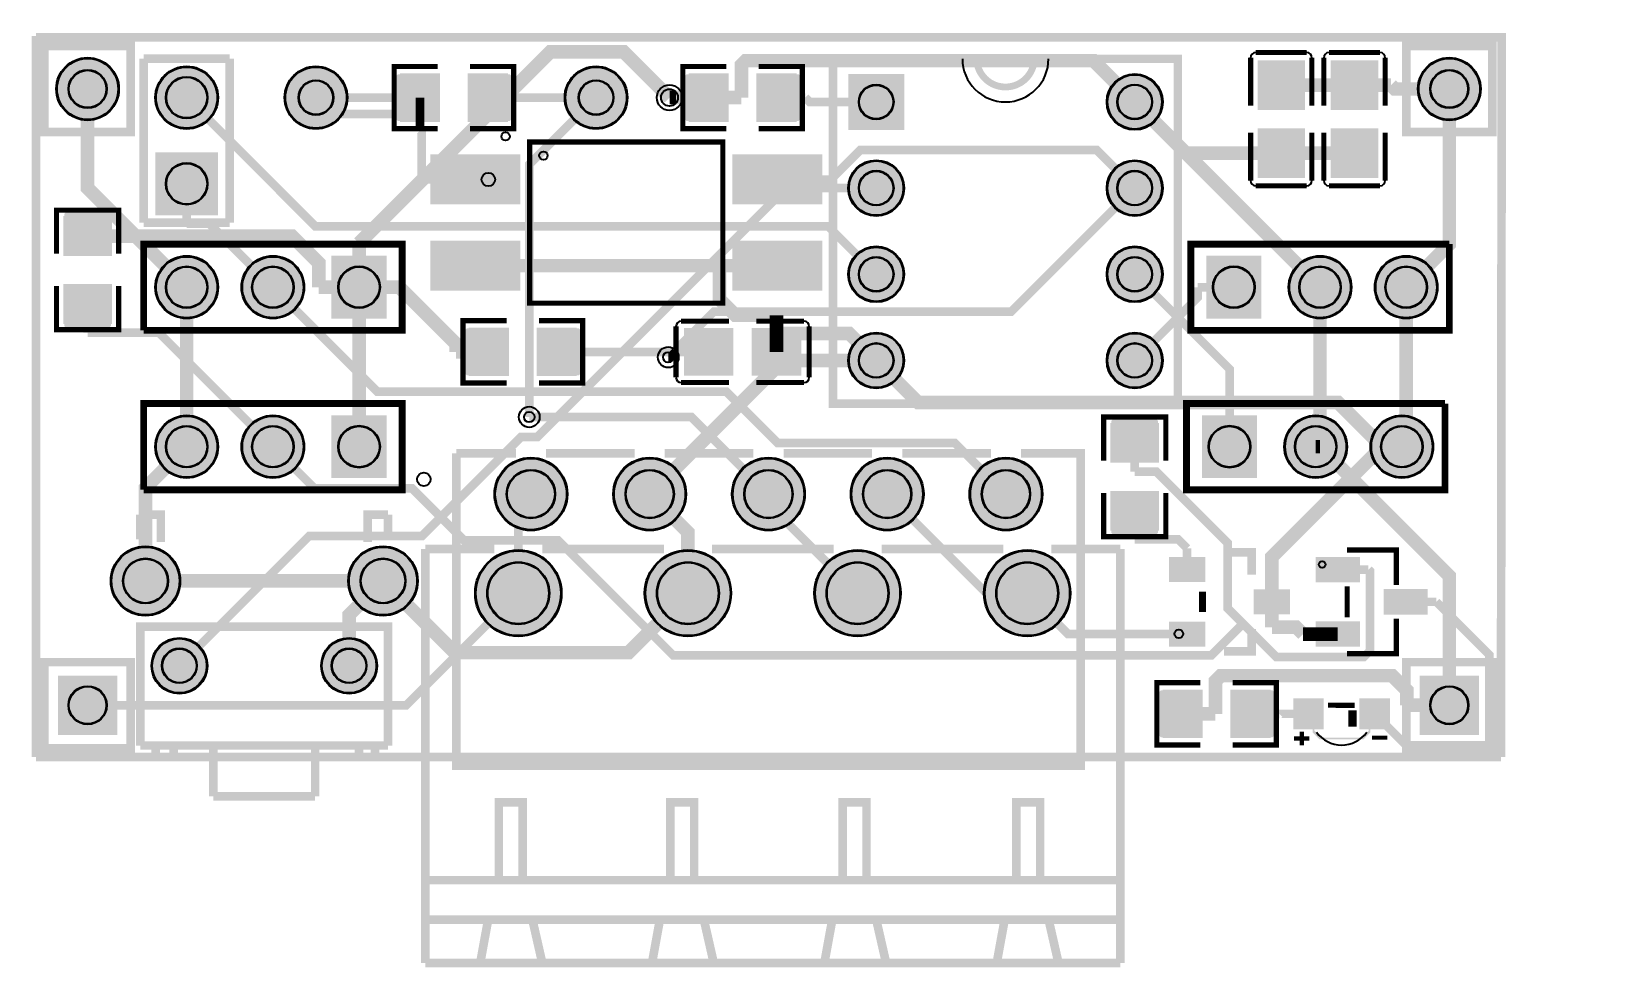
# Model space of a CAD drawing. Header units: millimetres. Extents: x -0.1 to 46.4, y -27.4 to 0.2.
import ezdxf

# ---------------------------------------------------------------- set-up
doc = ezdxf.new("R2010")
doc.units = ezdxf.units.MM
for name, color, linetype, true_color in [('BoardOutLine', 7, 'Continuous', 0xff00ff), ('BottomLayer', 7, 'Continuous', 0x0000ff), ('BottomSolderMaskLayer', 7, 'Continuous', 0xaa00ff), ('Document', 7, 'Continuous', 0xffffff), ('Hole', 7, 'Continuous', 0x222222), ('Multi-Layer', 7, 'Continuous', 0xc0c0c0), ('TopLayer', 7, 'Continuous', 0xff0000), ('TopPasteMaskLayer', 7, 'Continuous', 0x808080), ('TopSilkLayer', 7, 'Continuous', 0xffcc00), ('TopSolderMaskLayer', 7, 'Continuous', 0x800080)]:
    doc.layers.add(name, color=color, linetype=linetype, true_color=true_color)

msp = doc.modelspace()

# ---------------------------------------------------------------- hatches: boundary and pattern name
at = {"layer": 'BottomSolderMaskLayer'}
for points in [[(0.598602997205978, -1.5240030480060796, 1), (2.4494030988061812, -1.5240030480060796, 1)], [(3.519608839217687, -1.7780035560070928, 1), (5.3704089408178906, -1.7780035560070928, 1)], [(7.330010160020401, -1.7780035560070928, 1), (9.180022860045801, -1.7780035560070928, 1)], [(15.585026670053276, -1.7780035560070928, 1), (17.435039370078677, -1.7780035560070928, 1)], [(40.73068326136653, -1.5240030480060796, 1), (42.58148336296673, -1.5240030480060796, 1)], [(23.93964947929885, -1.081127762255619), (25.590449580899303, -1.081127762255619), (25.590449580899303, -2.7319278638557307), (23.93964947929885, -2.7319278638557307)], [(31.559664719329373, -1.9050038100076563, 1), (33.21046482092957, -1.9050038100076563, 1)], [(3.5196088392176534, -3.3926085852172037), (5.370408940817924, -3.3926085852172037), (5.370408940817924, -5.243408686817247), (3.5196088392176534, -5.243408686817247)], [(23.939649479298975, -4.445008890017789, 1), (25.59044958089918, -4.445008890017789, 1)], [(31.559664719329373, -4.445008890017789, 1), (33.21046482092957, -4.445008890017789, 1)], [(3.519608839217687, -7.366014732029498, 1), (5.3704089408178906, -7.366014732029498, 1)], [(6.05961391922782, -7.366014732029498, 1), (7.910414020828023, -7.366014732029498, 1)], [(10.337820675641296, -8.29141478282952), (8.712217424434812, -8.29141478282952), (8.712217424434812, -6.4406146812294764), (10.337820675641296, -6.4406146812294764)], [(23.939649479298975, -6.9850139700279215, 1), (25.59044958089918, -6.9850139700279215, 1)], [(31.559664719329373, -6.9850139700279215, 1), (33.21046482092957, -6.9850139700279215, 1)], [(34.493268986537714, -6.4406146812294764), (36.118872237744654, -6.4406146812294764), (36.118872237744654, -8.29141478282952), (34.493268986537714, -8.29141478282952)], [(36.92067564135122, -7.366014732029498, 1), (38.77147574295142, -7.366014732029498, 1)], [(39.46068072136158, -7.366014732029498, 1), (41.31148082296178, -7.366014732029498, 1)], [(23.939649479298975, -9.525019050038054, 1), (25.59044958089918, -9.525019050038054, 1)], [(31.559664719329373, -9.525019050038054, 1), (33.21046482092957, -9.525019050038054, 1)], [(3.519608839217687, -12.0650241300483, 1), (5.3704089408178906, -12.0650241300483, 1)], [(6.05961391922782, -12.0650241300483, 1), (7.910414020828023, -12.0650241300483, 1)], [(10.337820675641296, -12.990424180848322), (8.712217424434812, -12.990424180848322), (8.712217424434812, -11.139624079248279), (10.337820675641296, -11.139624079248279)], [(34.366268732537264, -11.139624079248279), (35.991871983744204, -11.139624079248279), (35.991871983744204, -12.990424180848322), (34.366268732537264, -12.990424180848322)], [(36.79367538735077, -12.0650241300483, 1), (38.64447548895097, -12.0650241300483, 1)], [(39.3336804673609, -12.0650241300483, 1), (41.1844805689611, -12.0650241300483, 1)], [(13.514643129286139, -13.462026924053816, 1), (15.665443230886343, -13.462026924053816, 1)], [(17.014770129540363, -13.462026924053816, 1), (19.165570231140567, -13.462026924053816, 1)], [(20.514643129286366, -13.462026924053816, 1), (22.66544323088657, -13.462026924053816, 1)], [(24.014770129540135, -13.462026924053816, 1), (26.16557023114034, -13.462026924053816, 1)], [(27.514643129286366, -13.462026924053816, 1), (29.66544323088657, -13.462026924053816, 1)], [(2.2057404114809174, -16.022098044196127, 1), (4.25654051308112, -16.022098044196127, 1)], [(9.205740411480917, -16.022098044196127, 1), (11.25654051308112, -16.022098044196127, 1)], [(12.941770383540813, -16.383032766065526, 1), (15.492570485141016, -16.383032766065526, 1)], [(17.941770383540813, -16.383032766065526, 1), (20.492570485141016, -16.383032766065526, 1)], [(22.941516383032592, -16.383032766065526, 1), (25.492316484632795, -16.383032766065526, 1)], [(27.941770383540813, -16.383032766065526, 1), (30.492570485141016, -16.383032766065526, 1)], [(3.405740411480917, -18.521971043942017, 1), (5.056540513081121, -18.521971043942017, 1)], [(8.40574041148069, -18.521971043942017, 1), (10.056540513080893, -18.521971043942017, 1)], [(0.6485899176732346, -18.809626239745853), (2.399416178339038, -18.809626239745853), (2.399416178339038, -20.560452500411657), (0.6485899176732346, -20.560452500411657)], [(40.780670181833784, -18.809626239745853), (42.531496442499474, -18.809626239745853), (42.531496442499474, -20.560452500411657), (40.780670181833784, -20.560452500411657)]]:
    msp.add_hatch(color=256, dxfattribs=at).paths.add_polyline_path(points)
at = {"layer": 'Document'}
for points in [[(29.325044450088853, -0.6150114300228324), (29.325044450088853, -0.6150368300736773), (29.32401661855988, -0.6542881325880217), (29.320935941187372, -0.69343185001037), (29.315810861893624, -0.732360692132147), (29.308655428165366, -0.770967957703192), (29.29948925254871, -0.8091478268920582), (29.28833745889392, -0.8467956513312629), (29.275230613492113, -0.8838082409506569), (29.260204641295786, -0.9200841468148155), (29.243300727450105, -0.9555239391874011), (29.224565204408236, -0.9900304800610229), (29.204049424935874, -1.0235091894054449), (29.181809621359207, -1.0558683044054078), (29.15790675143353, -1.0870191309761594), (29.132406331264065, -1.116876286867182), (29.10537825573033, -1.1453579356895034), (29.076896606907894, -1.172386011223466), (29.047039451016644, -1.1978864313929307), (29.015888624446006, -1.2217893013184948), (28.983529509446043, -1.2440291048952759), (28.950050800101508, -1.2645448843674103), (28.915544259228227, -1.2832804074093929), (28.880104466855528, -1.3001843212550739), (28.843828560991142, -1.3152102934514005), (28.80681597137186, -1.3283171388530945), (28.76916814693277, -1.3394689325078843), (28.730988277744018, -1.348635108124654), (28.692381012172746, -1.3557905418530254), (28.65345217005097, -1.360915621146546), (28.61430845262862, -1.3639962985191687), (28.57505715011439, -1.3650241300482548), (28.57505715011439, -1.3650241300482548), (28.535804518264285, -1.3639962637092822), (28.4966594751495, -1.3609154820023832), (28.457729314612607, -1.3557902291362325), (28.419120741517418, -1.348634553072543), (28.380939579278902, -1.3394680670221533), (28.34329047980941, -1.3283158956861598), (28.306276636673147, -1.3152086063907973), (28.269999502241717, -1.300182125305355), (28.234558509618637, -1.2832776389697074), (28.200050800101735, -1.2645414814057858), (28.16657095692335, -1.244025007119376), (28.134210746007284, -1.221784450340465), (28.10305886444189, -1.1978807708890145), (28.07320069736943, -1.1723794870890742), (28.04471808395033, -1.145350496186893), (28.017689093048148, -1.1168678827676786), (27.992187809248207, -1.087009715695217), (27.968284129796757, -1.0558578341298244), (27.946043573017732, -1.0234976232136432), (27.92552709873121, -0.9900177800356005), (27.90679094116763, -0.9555100705183577), (27.889886454831867, -0.9200690778953913), (27.874859973746197, -0.8837919434638479), (27.861752684451176, -0.8467781003278105), (27.85060051311507, -0.8091290008582064), (27.84143402706445, -0.770947838619918), (27.834278351000876, -0.7323392655247289), (27.82915309813484, -0.6934091049877225), (27.826072316428053, -0.6542640618730502), (27.825044450088853, -0.6150114300228324), (27.625044450088808, -0.6150114300228324), (27.62612049224981, -0.6602148543469184), (27.629346181151277, -0.7053158783760409), (27.634714209569893, -0.750212333784475), (27.642212417195424, -0.7948025156608765), (27.651823818175444, -0.838985412901252), (27.663526639595375, -0.8826609370328242), (27.677294370801064, -0.9257301489459451), (27.693095823452722, -0.9680954830228075), (27.710895202178108, -1.0096609681557993), (27.730652185659437, -1.050332445152435), (27.75232201797462, -1.0900177800356232), (27.77585560998341, -1.1286270727578085), (27.801199650531316, -1.166072860852978), (27.828296727214365, -1.2022703175673541), (27.85708545643888, -1.237137444018913), (27.88750062247368, -1.2705952549518997), (27.919473325185436, -1.3025679576634275), (27.952931136118423, -1.3329831236982272), (27.987798262569868, -1.3617718529228569), (28.02399571928413, -1.3888689296059056), (28.061441507379413, -1.4142129701536987), (28.1000508001016, -1.437746562162829), (28.139736134985014, -1.4594163944777847), (28.18040761198131, -1.479173377959114), (28.221973097114414, -1.4969727566844995), (28.26433843119139, -1.5127742093362713), (28.307407643104398, -1.5265419405417333), (28.351083167236084, -1.5382447619618915), (28.395266064476345, -1.5478561629417982), (28.439856246352747, -1.5553543705672155), (28.48475270176118, -1.560722398985945), (28.52985372579019, -1.5639480878872973), (28.57505715011439, -1.5650241300483003), (28.575057150114162, -1.5650241300483003), (28.62025936585519, -1.5639481166568885), (28.665359184038834, -1.5607225139993943), (28.710254439071832, -1.5553546291031353), (28.754843428760978, -1.5478566219538834), (28.79902514470359, -1.5382454779495447), (28.84269950110297, -1.526542969422394), (28.88576756149405, -1.5127756063183142), (28.928131762868816, -1.4969745761426339), (28.96969613668466, -1.4791756733110333), (29.010366526266807, -1.4594192180632035), (29.050050800101417, -1.4377499651243397), (29.088659060544614, -1.4142170023221752), (29.126103847469267, -1.3888736393862473), (29.162300336388853, -1.3617772871850775), (29.19716653061414, -1.3329893276714984), (29.230623447001108, -1.3025749748328508), (29.262595294873336, -1.2706031269607365), (29.29300964771187, -1.2371462105737692), (29.321797607225562, -1.2022800163484817), (29.348893959426732, -1.1660835274288956), (29.374237322362433, -1.1286387405044707), (29.397770285164597, -1.0900304800610456), (29.41943953810346, -1.0503462062263225), (29.439195993351404, -1.0096758166442896), (29.456994896183005, -0.9681114428284445), (29.472795926358458, -0.9257472414537915), (29.486563289462765, -0.8826791810624854), (29.49826579798969, -0.8390048246632205), (29.507876941994255, -0.7948231087204931), (29.515374949143506, -0.7502341190312336), (29.520742834039993, -0.7053388639985769), (29.52396843669726, -0.6602390458147056), (29.52504445008867, -0.6150368300736773), (29.5250444500889, -0.6150114300228324)], [(37.19812039624071, -20.017754635509277), (37.83312166624319, -20.017754635509277), (37.83312166624319, -19.890754381508827), (37.19812039624071, -19.890754381508827)], [(37.442722885445846, -19.64147828295654), (37.442722885445846, -20.27647955295913), (37.569723139446296, -20.27647955295913), (37.569723139446296, -19.64147828295654)], [(38.926593853187796, -20.316662433324836), (38.685293370586805, -20.316662433324836), (38.685293370586805, -19.837693675387413), (38.92839725679437, -19.837693675387413), (38.92839725679437, -19.84856489712979)], [(39.1822707645415, -19.99842519685035), (39.817272034543976, -19.99842519685035), (39.817272034543976, -19.8714249428499), (39.1822707645415, -19.8714249428499)], [(37.632283464566854, -20.28780797561592), (37.632283464566854, -20.487807975615965), (37.8322834645669, -20.68780797561601), (39.1323088646177, -20.68780797561601), (39.3322834645669, -20.48783337566681), (39.3322834645669, -20.237820675641387), (39.282270764541636, -20.237820675641387), (39.282270764541636, -20.43782067564132), (39.08227076454159, -20.637820675641365), (37.882270764541545, -20.637820675641365), (37.882270764541545, -20.637820675641365), (37.6822707645415, -20.43782067564132), (37.6822707645415, -20.237820675641387), (37.632283464566854, -20.237820675641387)]]:
    msp.add_hatch(color=256, dxfattribs=at).paths.add_polyline_path(points)
at = {"layer": 'Multi-Layer'}
for points in [[(0.6240030480060794, -1.5240030480060796, 1), (2.42400304800608, -1.5240030480060796, 1)], [(3.5450088900177885, -1.7780035560070928, 1), (5.345008890017789, -1.7780035560070928, 1)], [(40.75608331216663, -1.5240030480060796, 1), (42.55608331216663, -1.5240030480060796, 1)], [(23.965049530099122, -1.1065278130556635), (25.56504953009903, -1.1065278130556635), (25.56504953009903, -2.7065278130556862), (23.965049530099122, -2.7065278130556862)], [(31.585064770129474, -1.9050038100076563, 1), (33.18506477012947, -1.9050038100076563, 1)], [(3.5450088900179253, -3.418008636017362), (5.3450088900176524, -3.418008636017362), (5.3450088900176524, -5.218008636017203), (3.5450088900179253, -5.218008636017203)], [(23.965049530099076, -4.445008890017789, 1), (25.565049530099078, -4.445008890017789, 1)], [(31.585064770129474, -4.445008890017789, 1), (33.18506477012947, -4.445008890017789, 1)], [(3.5450088900177885, -7.366014732029498, 1), (5.345008890017789, -7.366014732029498, 1)], [(6.085013970027921, -7.366014732029498, 1), (7.885013970027922, -7.366014732029498, 1)], [(10.312420624841252, -8.266014732029362), (8.737617475235083, -8.266014732029362), (8.737617475235083, -6.466014732029521), (10.312420624841252, -6.466014732029521)], [(23.965049530099076, -6.9850139700279215, 1), (25.565049530099078, -6.9850139700279215, 1)], [(31.585064770129474, -6.9850139700279215, 1), (33.18506477012947, -6.9850139700279215, 1)], [(34.518669037337986, -6.466014732029521), (36.09347218694438, -6.466014732029521), (36.09347218694438, -8.266014732029362), (34.518669037337986, -8.266014732029362)], [(36.94607569215132, -7.366014732029498, 1), (38.746075692151315, -7.366014732029498, 1)], [(39.48608077216168, -7.366014732029498, 1), (41.286080772161675, -7.366014732029498, 1)], [(23.965049530099076, -9.525019050038054, 1), (25.565049530099078, -9.525019050038054, 1)], [(31.585064770129474, -9.525019050038054, 1), (33.18506477012947, -9.525019050038054, 1)], [(3.5450088900177885, -12.0650241300483, 1), (5.345008890017789, -12.0650241300483, 1)], [(6.085013970027921, -12.0650241300483, 1), (7.885013970027922, -12.0650241300483, 1)], [(10.312420624841252, -12.965024130048164), (8.737617475235083, -12.965024130048164), (8.737617475235083, -11.165024130048323), (10.312420624841252, -11.165024130048323)], [(34.391668783337536, -11.165024130048323), (35.96647193294393, -11.165024130048323), (35.96647193294393, -12.965024130048164), (34.391668783337536, -12.965024130048164)], [(36.81907543815087, -12.0650241300483, 1), (38.619075438150865, -12.0650241300483, 1)], [(39.359080518161, -12.0650241300483, 1), (41.159080518161, -12.0650241300483, 1)], [(13.54004318008624, -13.462026924053816, 1), (15.640043180086241, -13.462026924053816, 1)], [(17.040170180340464, -13.462026924053816, 1), (19.140170180340466, -13.462026924053816, 1)], [(20.540043180086467, -13.462026924053816, 1), (22.64004318008647, -13.462026924053816, 1)], [(24.040170180340237, -13.462026924053816, 1), (26.140170180340238, -13.462026924053816, 1)], [(27.540043180086467, -13.462026924053816, 1), (29.64004318008647, -13.462026924053816, 1)], [(2.2311404622810187, -16.022098044196127, 1), (4.231140462281019, -16.022098044196127, 1)], [(9.231140462281019, -16.022098044196127, 1), (11.231140462281019, -16.022098044196127, 1)], [(12.967170434340915, -16.383032766065526, 1), (15.467170434340915, -16.383032766065526, 1)], [(17.967170434340915, -16.383032766065526, 1), (20.467170434340915, -16.383032766065526, 1)], [(22.966916433832694, -16.383032766065526, 1), (25.466916433832694, -16.383032766065526, 1)], [(27.967170434340915, -16.383032766065526, 1), (30.467170434340915, -16.383032766065526, 1)], [(3.431140462281019, -18.521971043942017, 1), (5.0311404622810185, -18.521971043942017, 1)], [(8.43114046228079, -18.521971043942017, 1), (10.031140462280792, -18.521971043942017, 1)], [(0.6739903479806344, -18.835026670053367), (2.3740157480315247, -18.835026670053367), (2.3740157480315247, -20.535052070104143), (0.6739903479806344, -20.535052070104143)], [(40.80607061214141, -18.835026670053367), (42.50609601219185, -18.835026670053367), (42.50609601219185, -20.535052070104143), (40.80607061214141, -20.535052070104143)]]:
    msp.add_hatch(color=256, dxfattribs=at).paths.add_polyline_path(points)
at = {"layer": 'TopLayer'}
for points in [[(36.02806705613398, -2.1179832359664488), (37.37807975615965, -2.1179832359664488), (37.37807975615965, -0.7079756159512272), (36.02806705613398, -0.7079756159512272)], [(39.537084074168206, -2.1179832359664488), (38.18707137414276, -2.1179832359664488), (38.18707137414276, -0.7079756159512272), (39.537084074168206, -0.7079756159512272)], [(11.885242570485161, -1.089509779019636), (11.885242570485161, -2.4664973329946633), (10.752705105410314, -2.4664973329946633), (10.752705105410314, -1.089509779019636)], [(12.752806705613466, -1.089509779019636), (12.752806705613466, -2.4664973329946633), (13.885344170688313, -2.4664973329946633), (13.885344170688313, -1.089509779019636)], [(20.394259588519162, -1.089509779019636), (20.394259588519162, -2.4664973329946633), (19.261722123444315, -2.4664973329946633), (19.261722123444315, -1.089509779019636)], [(21.261823723647467, -1.089509779019636), (21.261823723647467, -2.4664973329946633), (22.394361188722314, -2.4664973329946633), (22.394361188722314, -1.089509779019636)], [(36.02806705613398, -2.708026416052917), (37.37807975615965, -2.708026416052917), (37.37807975615965, -4.1180340360681384), (36.02806705613398, -4.1180340360681384)], [(39.537084074168206, -2.708026416052917), (38.18707137414276, -2.708026416052917), (38.18707137414276, -4.1180340360681384), (39.537084074168206, -4.1180340360681384)], [(11.648945897891736, -3.479806959613825), (14.248945897891872, -3.479806959613825), (14.248945897891872, -4.902209804419613), (11.648945897891736, -4.902209804419613)], [(20.549123698247286, -3.479806959613825), (23.149123698247422, -3.479806959613825), (23.149123698247422, -4.902209804419613), (20.549123698247286, -4.902209804419613)], [(2.21249682499365, -6.424231648463206), (0.8355092710186227, -6.424231648463206), (0.8355092710186227, -5.291694183388358), (2.21249682499365, -5.291694183388358)], [(11.648945897891736, -6.019812039624071), (14.248945897891872, -6.019812039624071), (14.248945897891872, -7.442214884429859), (11.648945897891736, -7.442214884429859)], [(20.549123698247286, -6.019812039624071), (23.149123698247422, -6.019812039624071), (23.149123698247422, -7.442214884429859), (20.549123698247286, -7.442214884429859)], [(2.21249682499365, -7.291795783591624), (0.8355092710186227, -7.291795783591624), (0.8355092710186227, -8.424333248666471), (2.21249682499365, -8.424333248666471)], [(13.917246634493267, -8.582524765049584), (13.917246634493267, -9.959512319024611), (12.78470916941842, -9.959512319024611), (12.78470916941842, -8.582524765049584)], [(14.784810769621572, -8.582524765049584), (14.784810769621572, -9.959512319024611), (15.91734823469642, -9.959512319024611), (15.91734823469642, -8.582524765049584)], [(20.53302006604008, -9.946024892049763), (20.53302006604008, -8.596012192024432), (19.12301244602486, -8.596012192024432), (19.12301244602486, -9.946024892049763)], [(21.12306324612655, -9.946024892049763), (21.12306324612655, -8.596012192024432), (22.53307086614177, -8.596012192024432), (22.53307086614177, -9.946024892049763)], [(33.07355854711727, -12.520243840487637), (31.696570993141904, -12.520243840487637), (31.696570993141904, -11.38770637541279), (33.07355854711727, -11.38770637541279)], [(33.07355854711727, -13.387807975615942), (31.696570993141904, -13.387807975615942), (31.696570993141904, -14.520345440690903), (33.07355854711727, -14.520345440690903)], [(33.429387858775726, -16.03705867411736), (33.429387858775726, -15.337058674117316), (34.429387858775726, -15.337058674117316), (34.429387858775726, -16.03705867411736)], [(38.99507239014497, -16.037084074168092), (37.74508509017005, -16.037084074168092), (37.74508509017005, -15.337058674117316), (38.99507239014497, -15.337058674117316)], [(35.92875285750574, -16.987045974091984), (35.92875285750574, -16.287020574041094), (36.92875285750574, -16.287020574041094), (36.92875285750574, -16.987045974091984)], [(40.99507239014497, -16.98702057404114), (39.74508509017005, -16.98702057404114), (39.74508509017005, -16.287020574041094), (40.99507239014497, -16.287020574041094)], [(33.429387858775726, -17.93698247396503), (33.429387858775726, -17.236982473964986), (34.429387858775726, -17.236982473964986), (34.429387858775726, -17.93698247396503)], [(38.99507239014497, -17.93698247396503), (37.74508509017005, -17.93698247396503), (37.74508509017005, -17.236982473964986), (38.99507239014497, -17.236982473964986)], [(34.364287528575005, -20.627533655067282), (34.364287528575005, -19.250546101092255), (33.23175006350016, -19.250546101092255), (33.23175006350016, -20.627533655067282)], [(35.23185166370331, -20.627533655067282), (35.23185166370331, -19.250546101092255), (36.36438912877816, -19.250546101092255), (36.36438912877816, -20.627533655067282)], [(37.93215646431281, -20.3676911353823), (37.08214376428759, -20.3676911353823), (37.08214376428759, -19.507696215392457), (37.93215646431281, -19.507696215392457)], [(39.882321564643235, -20.367945135890295), (39.03230886461756, -20.367945135890295), (39.03230886461756, -19.50795021590045), (39.882321564643235, -19.50795021590045)]]:
    msp.add_hatch(color=256, dxfattribs=at).paths.add_polyline_path(points)
at = {"layer": 'TopPasteMaskLayer'}
for points in [[(36.06306832613677, -0.7080264160528031), (37.34305308610601, -0.7080264160528031), (37.39306578613173, -0.7580391160781801), (37.39306578613173, -1.9080518161036935), (37.34305308610601, -1.9580391160782256), (36.93302006604017, -1.9630683261366357), (36.93302006604017, -1.5130556261112815), (36.48303276606566, -1.5130556261112815), (36.48303276606566, -1.9530607061213914), (36.06306832613677, -1.9580391160782256), (36.01305562611128, -1.9080518161036935), (36.01305562611128, -0.7580391160781801)], [(38.22207264414533, -0.7080264160528031), (39.502057404114794, -0.7080264160528031), (39.552070104140284, -0.7580391160781801), (39.552070104140284, -1.9080518161036935), (39.502057404114794, -1.9580391160782256), (39.092024384048955, -1.9630683261366357), (39.092024384048955, -1.5130556261112815), (38.64203708407422, -1.5130556261112815), (38.64203708407422, -1.9530607061213914), (38.22207264414533, -1.9580391160782256), (38.172059944120065, -1.9080518161036935), (38.172059944120065, -0.7580391160781801)], [(11.869037338074577, -1.1379984759969375), (11.86901193802396, -1.5579629159258275), (11.424028448057015, -1.5579629159258275), (11.424028448057015, -2.0079502159004505), (11.864008128016167, -2.0079502159004505), (11.869037338074577, -2.417983235966517), (11.819024638049314, -2.467995935991894), (10.669037338074759, -2.467995935991894), (10.619024638049268, -2.417983235966517), (10.619024638049268, -1.1379984759969375), (10.669037338074759, -1.0879857759714469), (11.819024638049314, -1.0879857759714469)], [(14.019050038100204, -1.1379984759969375), (14.019050038100204, -2.417983235966517), (13.969037338074713, -2.467995935991894), (12.819024638049314, -2.467995935991894), (12.769037338074668, -2.417983235966517), (12.764008128016258, -2.0079502159004505), (13.214020828041612, -2.0079502159004505), (13.214020828041612, -1.5579629159258275), (12.774015748031388, -1.5579629159258275), (12.769037338074668, -1.1379984759969375), (12.819024638049314, -1.0879857759714469), (13.969037338074713, -1.0879857759714469)], [(20.378054356108805, -1.1379984759969375), (20.37802895605796, -1.5579629159258275), (19.93304546609079, -1.5579629159258275), (19.93304546609079, -2.0079502159004505), (20.373025146050395, -2.0079502159004505), (20.378054356108805, -2.417983235966517), (20.328041656083315, -2.467995935991894), (19.17805435610876, -2.467995935991894), (19.12804165608327, -2.417983235966517), (19.12804165608327, -1.1379984759969375), (19.17805435610876, -1.0879857759714469), (20.328041656083315, -1.0879857759714469)], [(22.528067056134205, -1.1379984759969375), (22.528067056134205, -2.417983235966517), (22.478054356108714, -2.467995935991894), (21.328041656083315, -2.467995935991894), (21.278054356108896, -2.417983235966517), (21.27302514605026, -2.0079502159004505), (21.72303784607584, -2.0079502159004505), (21.72303784607584, -1.5579629159258275), (21.283032766065617, -1.5579629159258275), (21.278054356108896, -1.1379984759969375), (21.328041656083315, -1.0879857759714469), (22.478054356108714, -1.0879857759714469)], [(37.343078486156855, -4.117983235966449), (36.06309372618762, -4.117983235966449), (36.0130810261619, -4.067970535941072), (36.0130810261619, -2.917957835915672), (36.06309372618762, -2.86797053594114), (36.473126746253456, -2.862941325882616), (36.473126746253456, -3.3129540259079704), (36.923114046227965, -3.3129540259079704), (36.923114046227965, -2.8729489458979742), (37.343078486156855, -2.86797053594114), (37.393091186182346, -2.917957835915672), (37.393091186182346, -4.067970535941072)], [(39.50208280416564, -4.117983235966449), (38.22209804419617, -4.117983235966449), (38.17208534417068, -4.067970535941072), (38.17208534417068, -2.917957835915672), (38.22209804419617, -2.86797053594114), (38.63213106426201, -2.862941325882616), (38.63213106426201, -3.3129540259079704), (39.08211836423675, -3.3129540259079704), (39.08211836423675, -2.8729489458979742), (39.50208280416564, -2.86797053594114), (39.5520955041909, -2.917957835915672), (39.5520955041909, -4.067970535941072)], [(11.648945897891736, -3.479806959613825), (14.248945897891872, -3.479806959613825), (14.248945897891872, -4.902209804419613), (11.648945897891736, -4.902209804419613)], [(20.549123698247286, -3.479806959613825), (23.149123698247422, -3.479806959613825), (23.149123698247422, -4.902209804419613), (20.549123698247286, -4.902209804419613)], [(2.164008128016235, -6.408026416052849), (1.7440436880874586, -6.4080010160021175), (1.7440436880874586, -5.96301752603506), (1.2940563881128355, -5.96301752603506), (1.2940563881128355, -6.4029972059944384), (0.8840233680467691, -6.408026416052849), (0.8340106680213921, -6.358013716027472), (0.8340106680213921, -5.208026416052803), (0.8840233680467691, -5.158013716027426), (2.164008128016235, -5.158013716027426), (2.2140208280417255, -5.208026416052803), (2.2140208280417255, -6.358013716027472)], [(11.648945897891736, -6.019812039624071), (14.248945897891872, -6.019812039624071), (14.248945897891872, -7.442214884429859), (11.648945897891736, -7.442214884429859)], [(20.549123698247286, -6.019812039624071), (23.149123698247422, -6.019812039624071), (23.149123698247422, -7.442214884429859), (20.549123698247286, -7.442214884429859)], [(2.164008128016235, -8.558039116078248), (0.8840233680467691, -8.558039116078248), (0.8340106680213921, -8.508026416052758), (0.8340106680213921, -7.358013716027472), (0.8840233680467691, -7.308026416052826), (1.2940563881128355, -7.302997205994416), (1.2940563881128355, -7.75300990601977), (1.7440436880874586, -7.75300990601977), (1.7440436880874586, -7.31300482600966), (2.164008128016235, -7.308026416052826), (2.2140208280417255, -7.358013716027472), (2.2140208280417255, -8.508026416052758)], [(13.90104140208291, -8.631013462027), (13.901016002032065, -9.050977901955775), (13.456032512065121, -9.050977901955775), (13.456032512065121, -9.500965201930399), (13.896012192024273, -9.500965201930399), (13.90104140208291, -9.910998221996465), (13.85102870205742, -9.961010922021842), (12.701041402082865, -9.961010922021842), (12.651028702057374, -9.910998221996465), (12.651028702057374, -8.631013462027), (12.701041402082865, -8.581000762001509), (13.85102870205742, -8.581000762001509)], [(16.05105410210831, -8.631013462027), (16.05105410210831, -9.910998221996465), (16.00104140208282, -9.961010922021842), (14.85102870205742, -9.961010922021842), (14.801041402082774, -9.910998221996465), (14.796012192024364, -9.500965201930399), (15.246024892049718, -9.500965201930399), (15.246024892049718, -9.050977901955775), (14.806019812039494, -9.050977901955775), (14.801041402082774, -8.631013462027), (14.85102870205742, -8.581000762001509), (16.00104140208282, -8.581000762001509)], [(19.12306324612655, -9.911023622047196), (19.12306324612655, -8.63103886207773), (19.173075946151812, -8.581026162052353), (20.32308864617721, -8.581026162052353), (20.373075946152085, -8.63103886207773), (20.378105156210495, -9.041071882143797), (19.928092456184913, -9.041071882143797), (19.928092456184913, -9.49105918211842), (20.368097536195137, -9.49105918211842), (20.373075946152085, -9.911023622047196), (20.32308864617721, -9.961036322072687), (19.173075946151812, -9.961036322072687)], [(22.53302006604008, -8.631013462027), (22.53302006604008, -9.910998221996465), (22.48300736601459, -9.961010922021842), (21.332994665989418, -9.961010922021842), (21.283007366014772, -9.910998221996465), (21.277978155956134, -9.500965201930399), (21.727990855981716, -9.500965201930399), (21.727990855981716, -9.050977901955775), (21.28798577597172, -9.050977901955775), (21.283007366014772, -8.631013462027), (21.332994665989418, -8.581000762001509), (22.48300736601459, -8.581000762001509)], [(33.025069850139744, -12.504038608077167), (32.605105410210854, -12.504013208026436), (32.605105410210854, -12.059029718059492), (32.15511811023612, -12.059029718059492), (32.15511811023612, -12.499009398018757), (31.745085090170278, -12.504038608077167), (31.695072390144787, -12.45402590805179), (31.695072390144787, -11.304038608077235), (31.745085090170278, -11.254025908051858), (33.025069850139744, -11.254025908051858), (33.07508255016501, -11.304038608077235), (33.07508255016501, -12.45402590805179)], [(33.025069850139744, -14.65405130810268), (31.745085090170278, -14.65405130810268), (31.695072390144787, -14.60403860807719), (31.695072390144787, -13.45402590805179), (31.745085090170278, -13.404038608077144), (32.15511811023612, -13.399009398018848), (32.15511811023612, -13.849022098044202), (32.605105410210854, -13.849022098044202), (32.605105410210854, -13.409017018033978), (33.025069850139744, -13.404038608077144), (33.07508255016501, -13.45402590805179), (33.07508255016501, -14.60403860807719)], [(33.429387858775726, -16.03705867411736), (33.429387858775726, -15.337058674117316), (34.429387858775726, -15.337058674117316), (34.429387858775726, -16.03705867411736)], [(38.99507239014497, -16.037084074168092), (37.74508509017005, -16.037084074168092), (37.74508509017005, -15.337058674117316), (38.99507239014497, -15.337058674117316)], [(35.92875285750574, -16.987045974091984), (35.92875285750574, -16.287020574041094), (36.92875285750574, -16.287020574041094), (36.92875285750574, -16.987045974091984)], [(40.99507239014497, -16.98702057404114), (39.74508509017005, -16.98702057404114), (39.74508509017005, -16.287020574041094), (40.99507239014497, -16.287020574041094)], [(33.429387858775726, -17.93698247396503), (33.429387858775726, -17.236982473964986), (34.429387858775726, -17.236982473964986), (34.429387858775726, -17.93698247396503)], [(38.99507239014497, -17.93698247396503), (37.74508509017005, -17.93698247396503), (37.74508509017005, -17.236982473964986), (38.99507239014497, -17.236982473964986)], [(33.09804419608827, -20.579044958089867), (33.09804419608827, -19.2990601981204), (33.14805689611376, -19.249047498095024), (34.29806959613916, -19.249047498095024), (34.3480568961138, -19.2990601981204), (34.35308610617221, -19.709093218186467), (33.90307340614663, -19.709093218186467), (33.90307340614663, -20.15908051816109), (34.34307848615708, -20.15908051816109), (34.3480568961138, -20.579044958089867), (34.29806959613916, -20.629057658115357), (33.14805689611376, -20.629057658115357)], [(35.248056896113894, -20.579044958089867), (35.24808229616474, -20.15908051816109), (35.69306578613168, -20.15908051816109), (35.69306578613168, -19.709093218186467), (35.253086106172304, -19.709093218186467), (35.248056896113894, -19.2990601981204), (35.29806959613916, -19.249047498095024), (36.44805689611394, -19.249047498095024), (36.4980695961392, -19.2990601981204), (36.4980695961392, -20.579044958089867), (36.44805689611394, -20.629057658115357), (35.29806959613916, -20.629057658115357)], [(37.93215646431281, -20.3676911353823), (37.08214376428759, -20.3676911353823), (37.08214376428759, -19.507696215392457), (37.93215646431281, -19.507696215392457)], [(39.882321564643235, -20.367945135890295), (39.03230886461756, -20.367945135890295), (39.03230886461756, -19.50795021590045), (39.882321564643235, -19.50795021590045)]]:
    msp.add_hatch(color=256, dxfattribs=at).paths.add_polyline_path(points)
at = {"layer": 'TopSilkLayer'}
msp.add_hatch(color=256, dxfattribs=at).paths.add_polyline_path([(38.92418084836163, -20.315011430022878), (38.68288036576064, -20.315011430022878), (38.68288036576064, -19.83604267208534), (38.92598425196843, -19.83604267208534), (38.92598425196843, -19.84691389382772)])
at = {"layer": 'TopSolderMaskLayer'}
for points in [[(0.598602997205978, -1.5240030480060796, 1), (2.4494030988061812, -1.5240030480060796, 1)], [(3.519608839217687, -1.7780035560070928, 1), (5.3704089408178906, -1.7780035560070928, 1)], [(7.330010160020401, -1.7780035560070928, 1), (9.180022860045801, -1.7780035560070928, 1)], [(15.585026670053276, -1.7780035560070928, 1), (17.435039370078677, -1.7780035560070928, 1)], [(36.00374776120657, -2.14451111592723), (37.402399051087286, -2.14451111592723), (37.402399051087286, -0.6814458244156185), (36.00374776120657, -0.6814458244156185)], [(39.56140336909584, -2.14451111592723), (38.162752079215124, -2.14451111592723), (38.162752079215124, -0.6814458244156185), (39.56140336909584, -0.6814458244156185)], [(40.73068326136653, -1.5240030480060796, 1), (42.58148336296673, -1.5240030480060796, 1)], [(11.910640342640818, -1.0641101967427176), (11.910640342640818, -2.4918969152715817), (10.727302775965427, -2.4918969152715817), (10.727302775965427, -1.0641101967427176)], [(12.72740893345781, -1.0641101967427176), (12.72740893345781, -2.4918969152715817), (13.910746500132973, -2.4918969152715817), (13.910746500132973, -1.0641101967427176)], [(20.41965736067482, -1.0641101967427176), (20.41965736067482, -2.4918969152715817), (19.236319793999655, -2.4918969152715817), (19.236319793999655, -1.0641101967427176)], [(21.23642595149181, -1.0641101967427176), (21.23642595149181, -2.4918969152715817), (22.419763518166747, -2.4918969152715817), (22.419763518166747, -1.0641101967427176)], [(23.93964947929885, -1.081127762255619), (25.590449580899303, -1.081127762255619), (25.590449580899303, -2.7319278638557307), (23.93964947929885, -2.7319278638557307)], [(31.559664719329373, -1.9050038100076563, 1), (33.21046482092957, -1.9050038100076563, 1)], [(36.00374776120657, -2.681498536092022), (37.402399051087286, -2.681498536092022), (37.402399051087286, -4.144563827603633), (36.00374776120657, -4.144563827603633)], [(39.56140336909584, -2.681498536092022), (38.162752079215124, -2.681498536092022), (38.162752079215124, -4.144563827603633), (39.56140336909584, -4.144563827603633)], [(3.5196088392176534, -3.3926085852172037), (5.370408940817924, -3.3926085852172037), (5.370408940817924, -5.243408686817247), (3.5196088392176534, -5.243408686817247)], [(11.623545847091691, -3.4544069088137803), (14.274345948691916, -3.4544069088137803), (14.274345948691916, -4.927609855219771), (11.623545847091691, -4.927609855219771)], [(20.52372364744724, -3.4544069088137803), (23.174523749047694, -3.4544069088137803), (23.174523749047694, -4.927609855219771), (20.52372364744724, -4.927609855219771)], [(23.939649479298975, -4.445008890017789, 1), (25.59044958089918, -4.445008890017789, 1)], [(31.559664719329373, -4.445008890017789, 1), (33.21046482092957, -4.445008890017789, 1)], [(2.2433792945812456, -6.4451202889162005), (0.8046268014310272, -6.4451202889162005), (0.8046268014310272, -5.270801794749559), (2.2433792945812456, -5.270801794749559)], [(11.623545847091691, -5.994411988823913), (14.274345948691916, -5.994411988823913), (14.274345948691916, -7.4676149352299035), (11.623545847091691, -7.4676149352299035)], [(20.52372364744724, -5.994411988823913), (23.174523749047694, -5.994411988823913), (23.174523749047694, -7.4676149352299035), (20.52372364744724, -7.4676149352299035)], [(3.519608839217687, -7.366014732029498, 1), (5.3704089408178906, -7.366014732029498, 1)], [(6.05961391922782, -7.366014732029498, 1), (7.910414020828023, -7.366014732029498, 1)], [(10.337820675641296, -8.29141478282952), (8.712217424434812, -8.29141478282952), (8.712217424434812, -6.4406146812294764), (10.337820675641296, -6.4406146812294764)], [(23.939649479298975, -6.9850139700279215, 1), (25.59044958089918, -6.9850139700279215, 1)], [(31.559664719329373, -6.9850139700279215, 1), (33.21046482092957, -6.9850139700279215, 1)], [(34.493268986537714, -6.4406146812294764), (36.118872237744654, -6.4406146812294764), (36.118872237744654, -8.29141478282952), (34.493268986537714, -8.29141478282952)], [(36.92067564135122, -7.366014732029498, 1), (38.77147574295142, -7.366014732029498, 1)], [(39.46068072136158, -7.366014732029498, 1), (41.31148082296178, -7.366014732029498, 1)], [(2.2433792945812456, -7.270907143138629), (0.8046268014310272, -7.270907143138629), (0.8046268014310272, -8.445225637305384), (2.2433792945812456, -8.445225637305384)], [(13.942644406648924, -8.557125182772666), (13.942644406648924, -9.98491190130153), (12.75930683997376, -9.98491190130153), (12.75930683997376, -8.557125182772666)], [(14.759412997465915, -8.557125182772666), (14.759412997465915, -9.98491190130153), (15.942750564141079, -9.98491190130153), (15.942750564141079, -8.557125182772666)], [(20.55841920172088, -9.971424942849808), (20.55841920172088, -8.570612141224387), (19.09761148010557, -8.570612141224387), (19.09761148010557, -9.971424942849808)], [(21.09766411044575, -9.971424942849808), (21.09766411044575, -8.570612141224387), (22.55847183206106, -8.570612141224387), (22.55847183206106, -9.971424942849808)], [(23.939649479298975, -9.525019050038054, 1), (25.59044958089918, -9.525019050038054, 1)], [(31.559664719329373, -9.525019050038054, 1), (33.21046482092957, -9.525019050038054, 1)], [(3.519608839217687, -12.0650241300483, 1), (5.3704089408178906, -12.0650241300483, 1)], [(6.05961391922782, -12.0650241300483, 1), (7.910414020828023, -12.0650241300483, 1)], [(10.337820675641296, -12.990424180848322), (8.712217424434812, -12.990424180848322), (8.712217424434812, -11.139624079248279), (10.337820675641296, -11.139624079248279)], [(34.366268732537264, -11.139624079248279), (35.991871983744204, -11.139624079248279), (35.991871983744204, -12.990424180848322), (34.366268732537264, -12.990424180848322)], [(36.79367538735077, -12.0650241300483, 1), (38.64447548895097, -12.0650241300483, 1)], [(39.3336804673609, -12.0650241300483, 1), (41.1844805689611, -12.0650241300483, 1)], [(33.10444101670487, -12.541132480940519), (31.66568852355408, -12.541132480940519), (31.66568852355408, -11.366813986773877), (33.10444101670487, -11.366813986773877)], [(13.514643129286139, -13.462026924053816, 1), (15.665443230886343, -13.462026924053816, 1)], [(17.014770129540363, -13.462026924053816, 1), (19.165570231140567, -13.462026924053816, 1)], [(20.514643129286366, -13.462026924053816, 1), (22.66544323088657, -13.462026924053816, 1)], [(24.014770129540135, -13.462026924053816, 1), (26.16557023114034, -13.462026924053816, 1)], [(27.514643129286366, -13.462026924053816, 1), (29.66544323088657, -13.462026924053816, 1)], [(33.10444101670487, -13.366919335163061), (31.66568852355408, -13.366919335163061), (31.66568852355408, -14.541237829329702), (33.10444101670487, -14.541237829329702)], [(2.2057404114809174, -16.022098044196127, 1), (4.25654051308112, -16.022098044196127, 1)], [(9.205740411480917, -16.022098044196127, 1), (11.25654051308112, -16.022098044196127, 1)], [(12.941770383540813, -16.383032766065526, 1), (15.492570485141016, -16.383032766065526, 1)], [(17.941770383540813, -16.383032766065526, 1), (20.492570485141016, -16.383032766065526, 1)], [(22.941516383032592, -16.383032766065526, 1), (25.492316484632795, -16.383032766065526, 1)], [(27.941770383540813, -16.383032766065526, 1), (30.492570485141016, -16.383032766065526, 1)], [(33.39310207191852, -16.054838064514797), (33.39310207191852, -15.319277993394735), (34.46567364563293, -15.319277993394735), (34.46567364563293, -16.054838064514797)], [(39.020471924820185, -16.062485046629035), (37.719685555494834, -16.062485046629035), (37.719685555494834, -15.311657701656486), (39.020471924820185, -15.311657701656486)], [(35.892467070648536, -17.00482665481468), (35.892467070648536, -16.2692398933184), (36.96503864436295, -16.2692398933184), (36.96503864436295, -17.00482665481468)], [(41.020471924820185, -17.0124197031804), (39.719685555494834, -17.0124197031804), (39.719685555494834, -16.26161960158015), (41.020471924820185, -16.26161960158015)], [(39.020471924820185, -17.96238160310429), (37.719685555494834, -17.96238160310429), (37.719685555494834, -17.211581501504043), (39.020471924820185, -17.211581501504043)], [(33.39310207191852, -17.954761864362467), (33.39310207191852, -17.21920179324229), (34.46567364563293, -17.21920179324229), (34.46567364563293, -17.954761864362467)], [(3.405740411480917, -18.521971043942017, 1), (5.056540513081121, -18.521971043942017, 1)], [(8.40574041148069, -18.521971043942017, 1), (10.056540513080893, -18.521971043942017, 1)], [(0.6485899176732346, -18.809626239745853), (2.399416178339038, -18.809626239745853), (2.399416178339038, -20.560452500411657), (0.6485899176732346, -20.560452500411657)], [(40.780670181833784, -18.809626239745853), (42.531496442499474, -18.809626239745853), (42.531496442499474, -20.560452500411657), (40.780670181833784, -20.560452500411657)], [(34.38968530073066, -20.6529332373442), (34.38968530073066, -19.225146518815336), (33.206347734055726, -19.225146518815336), (33.206347734055726, -20.6529332373442)], [(35.20645389154788, -20.6529332373442), (35.20645389154788, -19.225146518815336), (36.38979145822282, -19.225146518815336), (36.38979145822282, -20.6529332373442)], [(37.95755120208878, -20.393086685021558), (37.056738400463246, -20.393086685021558), (37.056738400463246, -19.48229166343151), (37.95755120208878, -19.48229166343151)], [(39.90772844647449, -20.393340685529438), (39.00691564484873, -20.393340685529438), (39.00691564484873, -19.48254566393939), (39.90772844647449, -19.48254566393939)]]:
    msp.add_hatch(color=256, dxfattribs=at).paths.add_polyline_path(points)

# ---------------------------------------------------------------- linework, layer by layer
at = {"layer": 'BoardOutLine', "const_width": 0.25400050800101603}
for points in [[(0, -21.20904241808489), (0, 0.04099568199137593)], [(0, 0), (43.20005080010151, 0), (43.18008636017271, -21.20904241808489)], [(43.18008636017271, -21.20904241808489), (0, -21.20904241808489)]]:
    msp.add_lwpolyline(points, dxfattribs=at)
at = {"layer": 'BottomLayer'}
for points, const_width in [([(9.525019050038054, -6.0656845313690155), (15.164846329692637, -0.425857251714433), (17.322072644145237, -0.425857251714433), (18.67411734823463, -1.7779019558039408)], 0.4), ([(1.5240030480060796, -1.5239014478029276), (1.5240030480060796, -4.444907289814637), (4.445008890017789, -7.3659131318262325)], 0.4), ([(40.38608077216168, -7.3659131318262325), (41.65608331216663, -6.095910591821166), (41.65608331216663, -1.5239014478029276)], 0.4), ([(16.510033020065976, -1.7779019558039408), (14.541021082042107, -3.7469138938278093), (14.541021082042107, -11.19065278130563)], 0.25400050800101603), ([(37.84607569215132, -7.3659131318262325), (32.385064770129475, -1.9049022098043906)], 0.4), ([(4.231140462281019, -18.521869443738865), (8.058674117348119, -14.694335788671538), (11.379984759969602, -14.694335788671538), (14.29794259588516, -11.776377952755979), (14.783591567183066, -11.776377952755979), (22.115062230124522, -4.444907289814637), (24.765049530099077, -4.444907289814637)], 0.25400050800101603), ([(4.445008890017789, -4.317907035814073), (4.445008890017789, -5.496977393954808)], 0.25400050800101603), ([(32.385064770129475, -4.444907289814637), (28.74726949453907, -8.082702565405157), (19.98425196850394, -8.082702565405157), (18.63754127508264, -9.429413258826457)], 0.25400050800101603), ([(6.9850139700279215, -7.3659131318262325), (5.116078232156497, -5.496977393954808), (4.445008890017789, -5.496977393954808)], 0.25400050800101603), ([(9.525019050038054, -7.3659131318262325), (9.525019050038054, -6.0656845313690155)], 0.4), ([(35.179070358140734, -12.064922529845035), (35.179070358140734, -9.778917957835915), (32.385064770129475, -6.9849123698247695)], 0.25400050800101603), ([(4.445008890017789, -12.064922529845035), (4.445008890017789, -7.3659131318262325)], 0.4), ([(9.525019050038054, -12.064922529845035), (9.525019050038054, -7.3659131318262325)], 0.4), ([(37.84607569215132, -12.064922529845035), (37.84607569215132, -7.3659131318262325)], 0.4), ([(40.259080518161, -12.064922529845035), (40.38608077216168, -11.937922275844585), (40.38608077216168, -7.3659131318262325)], 0.4), ([(24.765049530099077, -9.524917449834902), (22.027178054356, -9.524917449834902), (18.090170180340465, -13.461925323850664)], 0.4), ([(4.445008890017789, -12.064922529845035), (3.2311404622810187, -13.278790957581919), (3.2311404622810187, -16.02199644399286)], 0.4), ([(37.84607569215132, -12.064922529845035), (37.71907543815087, -12.064922529845035)], 0.4), ([(41.65608331216663, -19.684937769875546), (41.65608331216663, -15.874930149860347), (37.84607569215132, -12.064922529845035)], 0.4), ([(14.59004318008624, -13.461925323850664), (14.217170434340915, -13.834798069596104), (14.217170434340915, -16.382931165862374)], 0.25400050800101603), ([(18.090170180340465, -13.461925323850664), (19.217170434340915, -14.588925577851114), (19.217170434340915, -16.382931165862374)], 0.4), ([(21.590043180086468, -13.461925323850664), (21.590043180086468, -13.755803911607813), (24.217170434340915, -16.382931165862374)], 0.25400050800101603), ([(25.090170180340237, -13.461925323850664), (28.011176022351947, -16.382931165862374), (29.217170434340915, -16.382931165862374)], 0.25400050800101603), ([(10.231140462281019, -16.02199644399286), (9.231140462280791, -17.021996443992975), (9.231140462280791, -18.521869443738865)], 0.4), ([(19.217170434340915, -16.382931165862374), (17.463296926594012, -18.136804673609277), (12.345948691897547, -18.136804673609277), (10.231140462281019, -16.02199644399286)], 0.4)]:
    msp.add_lwpolyline(points, dxfattribs=dict(at, const_width=const_width))
at = {"layer": 'BottomSolderMaskLayer'}
for centre, radius in [((1.5240030480060796, -1.5240030480060796), 0.9254000508001016), ((4.445008890017789, -1.7780035560070928), 0.9254000508001016), ((8.255016510033101, -1.7780035560070928), 0.9250063500127002), ((16.510033020065976, -1.7780035560070928), 0.9250063500127002), ((41.65608331216663, -1.5240030480060796), 0.9254000508001016), ((1.5240030480060796, -1.5240030480060796), 0.5655353117157847), ((4.445008890017789, -1.7780035560070928), 0.6169333672000678), ((8.255016510033101, -1.7780035560070928), 0.5138924166737222), ((16.510033020065976, -1.7780035560070928), 0.5138924166737222), ((24.765049530099077, -1.906527813055618), 0.5158750317500634), ((32.385064770129475, -1.9050038100076563), 0.8254000508001016), ((32.385064770129475, -1.9050038100076563), 0.5158750317500634), ((41.65608331216663, -1.5240030480060796), 0.5655353117157847), ((4.445008890017789, -4.318008636017225), 0.6169333672000678), ((24.765049530099077, -4.445008890017789), 0.8254000508001016), ((32.385064770129475, -4.445008890017789), 0.8254000508001016), ((24.765049530099077, -4.445008890017789), 0.5158750317500634), ((32.385064770129475, -4.445008890017789), 0.5158750317500634), ((4.445008890017789, -7.366014732029498), 0.9254000508001016), ((6.9850139700279215, -7.366014732029498), 0.9254000508001016), ((24.765049530099077, -6.9850139700279215), 0.8254000508001016), ((24.765049530099077, -6.9850139700279215), 0.5158750317500634), ((32.385064770129475, -6.9850139700279215), 0.8254000508001016), ((32.385064770129475, -6.9850139700279215), 0.5158750317500634), ((37.84607569215132, -7.366014732029498), 0.9254000508001016), ((40.38608077216168, -7.366014732029498), 0.9254000508001016), ((4.445008890017789, -7.366014732029498), 0.6169333672000678), ((6.9850139700279215, -7.366014732029498), 0.6169333672000678), ((9.525019050038054, -7.366014732029498), 0.6193548387096774), ((35.306070612141184, -7.366014732029498), 0.6193548387096774), ((37.84607569215132, -7.366014732029498), 0.6169333672000678), ((40.38608077216168, -7.366014732029498), 0.6169333672000678), ((24.765049530099077, -9.525019050038054), 0.8254000508001016), ((32.385064770129475, -9.525019050038054), 0.8254000508001016), ((24.765049530099077, -9.525019050038054), 0.5158750317500634), ((32.385064770129475, -9.525019050038054), 0.5158750317500634), ((4.445008890017789, -12.0650241300483), 0.9254000508001016), ((6.9850139700279215, -12.0650241300483), 0.9254000508001016), ((37.71907543815087, -12.0650241300483), 0.9254000508001016), ((40.259080518161, -12.0650241300483), 0.9254000508001016), ((4.445008890017789, -12.0650241300483), 0.6169333672000678), ((6.9850139700279215, -12.0650241300483), 0.6169333672000678), ((9.525019050038054, -12.0650241300483), 0.6193548387096774), ((35.179070358140734, -12.0650241300483), 0.6193548387096774), ((37.71907543815087, -12.0650241300483), 0.6169333672000678), ((40.259080518161, -12.0650241300483), 0.6169333672000678), ((14.59004318008624, -13.462026924053816), 1.0754000508001016), ((18.090170180340465, -13.462026924053816), 1.0754000508001016), ((21.590043180086468, -13.462026924053816), 1.0754000508001016), ((25.090170180340237, -13.462026924053816), 1.0754000508001016), ((28.590043180086468, -13.462026924053816), 1.0754000508001016), ((14.59004318008624, -13.462026924053816), 0.7169333672000677), ((18.09004318008624, -13.462026924053816), 0.7169333672000677), ((21.590043180086468, -13.462026924053816), 0.7169333672000677), ((25.09004318008624, -13.462026924053816), 0.7169333672000677), ((28.590043180086468, -13.462026924053816), 0.7169333672000677), ((3.2311404622810187, -16.022098044196127), 1.0254000508001015), ((10.231140462281019, -16.022098044196127), 1.0254000508001015), ((14.217170434340915, -16.383032766065526), 1.2754000508001015), ((19.217170434340915, -16.383032766065526), 1.2754000508001015), ((24.216916433832694, -16.383032766065526), 1.2754000508001015), ((29.217170434340915, -16.383032766065526), 1.2754000508001015), ((3.2308864617727977, -16.02197104394213), 0.6665230556267565), ((10.230886461773025, -16.02197104394213), 0.6665230556267565), ((14.21696723393461, -16.383032766065526), 0.9182880365760732), ((19.21696723393461, -16.383032766065526), 0.9182880365760732), ((24.216992633985456, -16.383032766065526), 0.9182880365760732), ((29.216992633985228, -16.383032766065526), 0.9182880365760732), ((4.231140462281019, -18.521971043942017), 0.8254000508001016), ((4.230886461773025, -18.521971043942017), 0.5158750317500634), ((9.231140462280791, -18.521971043942017), 0.8254000508001016), ((9.230886461773025, -18.521971043942017), 0.5158750317500634), ((1.5240030480060796, -19.685039370078698), 0.5664484065211015), ((41.65608331216663, -19.685039370078698), 0.5664484065211015)]:
    msp.add_circle(centre, radius, dxfattribs=at)
at = {"layer": 'Document', "const_width": 0.25400050800101603}
for points in [[(12.390043180086423, -12.262026924053885), (14.14612649225296, -12.262026924053885)], [(29.033959867919748, -12.262026924053885), (30.790043180086514, -12.262026924053885), (30.790043180086514, -21.46202692405393), (12.390043180086423, -21.46202692405393), (12.390043180086423, -12.262026924053885)]]:
    msp.add_lwpolyline(points, dxfattribs=at)
at = {"layer": 'Document'}
for centre, radius in [((13.335026670053367, -4.191008382016776), 0.19989839979679963), ((37.910083820167756, -15.536957073914095), 0.10007620015240032), ((33.68326136652263, -17.582169164338325), 0.12700025400050802)]:
    msp.add_circle(centre, radius, dxfattribs=at)
at = {"layer": 'Hole'}
for centre, radius in [((18.67411734823463, -1.7780035560070928), 0.25001270002540005), ((18.63754127508264, -9.42951485902961), 0.15250190500381003), ((14.541021082042107, -11.190754381508782), 0.15250190500381003)]:
    msp.add_circle(centre, radius, dxfattribs=at)
at = {"layer": 'Multi-Layer'}
for centre, radius in [((1.5240030480060796, -1.5240030480060796), 0.9000000000000001), ((4.445008890017789, -1.7780035560070928), 0.9000000000000001), ((8.255016510033101, -1.7780035560070928), 0.9000000000000001), ((16.510033020065976, -1.7780035560070928), 0.9000000000000001), ((41.65608331216663, -1.5240030480060796), 0.9000000000000001), ((1.5240030480060796, -1.5240030480060796), 0.5500127000254001), ((4.445008890017789, -1.7780035560070928), 0.6000000000000001), ((8.255016510033101, -1.7780035560070928), 0.5), ((16.510033020065976, -1.7780035560070928), 0.5), ((32.385064770129475, -1.9050038100076563), 0.8), ((41.65608331216663, -1.5240030480060796), 0.5500127000254001), ((18.67411734823463, -1.7780035560070928), 0.37500635001270005), ((24.765049530099077, -1.906527813055618), 0.5), ((32.385064770129475, -1.9050038100076563), 0.5), ((4.445008890017789, -4.318008636017225), 0.6000000000000001), ((24.765049530099077, -4.445008890017789), 0.8), ((32.385064770129475, -4.445008890017789), 0.8), ((24.765049530099077, -4.445008890017789), 0.5), ((32.385064770129475, -4.445008890017789), 0.5), ((4.445008890017789, -7.366014732029498), 0.9000000000000001), ((6.9850139700279215, -7.366014732029498), 0.9000000000000001), ((24.765049530099077, -6.9850139700279215), 0.8), ((24.765049530099077, -6.9850139700279215), 0.5), ((32.385064770129475, -6.9850139700279215), 0.8), ((32.385064770129475, -6.9850139700279215), 0.5), ((37.84607569215132, -7.366014732029498), 0.9000000000000001), ((40.38608077216168, -7.366014732029498), 0.9000000000000001), ((4.445008890017789, -7.366014732029498), 0.6000000000000001), ((6.9850139700279215, -7.366014732029498), 0.6000000000000001), ((9.525019050038054, -7.366014732029498), 0.6000000000000001), ((35.306070612141184, -7.366014732029498), 0.6000000000000001), ((37.84607569215132, -7.366014732029498), 0.6000000000000001), ((40.38608077216168, -7.366014732029498), 0.6000000000000001), ((24.765049530099077, -9.525019050038054), 0.8), ((32.385064770129475, -9.525019050038054), 0.8), ((18.63754127508264, -9.42951485902961), 0.30500381000762006), ((24.765049530099077, -9.525019050038054), 0.5), ((32.385064770129475, -9.525019050038054), 0.5), ((4.445008890017789, -12.0650241300483), 0.9000000000000001), ((6.9850139700279215, -12.0650241300483), 0.9000000000000001), ((14.541021082042107, -11.190754381508782), 0.30500381000762006), ((37.71907543815087, -12.0650241300483), 0.9000000000000001), ((40.259080518161, -12.0650241300483), 0.9000000000000001), ((4.445008890017789, -12.0650241300483), 0.6000000000000001), ((6.9850139700279215, -12.0650241300483), 0.6000000000000001), ((9.525019050038054, -12.0650241300483), 0.6000000000000001), ((35.179070358140734, -12.0650241300483), 0.6000000000000001), ((37.71907543815087, -12.0650241300483), 0.6000000000000001), ((40.259080518161, -12.0650241300483), 0.6000000000000001), ((14.59004318008624, -13.462026924053816), 1.05), ((18.090170180340465, -13.462026924053816), 1.05), ((21.590043180086468, -13.462026924053816), 1.05), ((25.090170180340237, -13.462026924053816), 1.05), ((28.590043180086468, -13.462026924053816), 1.05), ((14.59004318008624, -13.462026924053816), 0.7000000000000001), ((18.09004318008624, -13.462026924053816), 0.7000000000000001), ((21.590043180086468, -13.462026924053816), 0.7000000000000001), ((25.09004318008624, -13.462026924053816), 0.7000000000000001), ((28.590043180086468, -13.462026924053816), 0.7000000000000001), ((3.2311404622810187, -16.022098044196127), 1), ((10.231140462281019, -16.022098044196127), 1), ((14.217170434340915, -16.383032766065526), 1.25), ((19.217170434340915, -16.383032766065526), 1.25), ((24.216916433832694, -16.383032766065526), 1.25), ((29.217170434340915, -16.383032766065526), 1.25), ((3.2308864617727977, -16.02197104394213), 0.6500127000254001), ((10.230886461773025, -16.02197104394213), 0.6500127000254001), ((14.21696723393461, -16.383032766065526), 0.9000000000000001), ((19.21696723393461, -16.383032766065526), 0.9000000000000001), ((24.216992633985456, -16.383032766065526), 0.9000000000000001), ((29.216992633985228, -16.383032766065526), 0.9000000000000001), ((4.231140462281019, -18.521971043942017), 0.8), ((4.230886461773025, -18.521971043942017), 0.5), ((9.231140462280791, -18.521971043942017), 0.8), ((9.230886461773025, -18.521971043942017), 0.5), ((1.5240030480060796, -19.685039370078698), 0.5500127000254001), ((41.65608331216663, -19.685039370078698), 0.5500127000254001)]:
    msp.add_circle(centre, radius, dxfattribs=at)
at = {"layer": 'TopLayer'}
for points, const_width in [([(20.794513589027247, -1.7779019558039408), (20.794513589027247, -0.8114300228600086), (20.917195834391578, -0.6887477774955642), (31.168910337820762, -0.6887477774955642), (32.385064770129475, -1.9049022098043906)], 0.4), ([(36.703073406146814, -1.4129032258065308), (38.86207772415537, -1.4129032258065308)], 0.4), ([(38.86207772415537, -1.4129032258065308), (39.93751587503198, -1.4129032258065308)], 0.4), ([(41.65608331216663, -1.5239014478029276), (40.048514097028374, -1.5239014478029276), (39.93751587503198, -1.4129032258065308)], 0.4), ([(24.765049530099077, -6.9849123698247695), (23.35102870205742, -5.570891541783112), (8.237998475997074, -5.570891541783112), (4.445008890017789, -1.7779019558039408)], 0.25400050800101603), ([(11.319024638049314, -2.2617729235457773), (8.738887477775052, -2.2617729235457773), (8.255016510033101, -1.7779019558039408)], 0.25400050800101603), ([(11.319024638049314, -1.7779019558039408), (11.319024638049314, -2.2617729235457773)], 0.25400050800101603), ([(13.319024638049314, -1.7779019558039408), (16.510033020065976, -1.7779019558039408)], 0.25400050800101603), ([(18.86131572263139, -1.7779019558039408), (18.67411734823463, -1.7779019558039408)], 0.4), ([(19.828041656083315, -1.7779019558039408), (18.86131572263139, -1.7779019558039408)], 0.4), ([(19.828041656083315, -1.7779019558039408), (20.794513589027247, -1.7779019558039408)], 0.4), ([(21.828041656083315, -1.7779019558039408), (22.673609347218644, -1.7779019558039408)], 0.25400050800101603), ([(24.765049530099077, -1.906426212852466), (22.802133604267283, -1.906426212852466), (22.673609347218644, -1.7779019558039408)], 0.25400050800101603), ([(36.703073406146814, -3.412903225806417), (33.8930657861315, -3.412903225806417), (32.385064770129475, -1.9049022098043906)], 0.4), ([(11.319024638049314, -2.2617729235457773), (11.319024638049314, -2.745643891287841)], 0.25400050800101603), ([(11.369824739649403, -4.190906781813624), (11.369824739649403, -2.79644399288793), (11.319024638049314, -2.745643891287841)], 0.25400050800101603), ([(23.428244856489755, -4.190906781813624), (24.296926593853186, -3.3222250444500787), (31.262382524765144, -3.3222250444500787), (32.385064770129475, -4.444907289814637)], 0.25400050800101603), ([(38.86207772415537, -3.412903225806417), (36.703073406146814, -3.412903225806417)], 0.4), ([(12.948945897891917, -4.190906781813624), (11.369824739649403, -4.190906781813624)], 0.25400050800101603), ([(21.849123698247467, -4.190906781813624), (23.428244856489755, -4.190906781813624)], 0.25400050800101603), ([(1.5240030480060796, -5.85791211582432), (7.547625095250169, -5.85791211582432), (8.33731267462531, -6.64759969519946), (8.33731267462531, -7.3659131318262325)], 0.4), ([(12.948945897891917, -6.730911861823756), (14.649225298450574, -6.730911861823756)], 0.4), ([(14.649225298450574, -6.730911861823756), (20.148844297688584, -6.730911861823756)], 0.4), ([(21.849123698247467, -6.730911861823756), (20.148844297688584, -6.730911861823756)], 0.4), ([(20.148844297688584, -6.730911861823756), (20.148844297688584, -7.725577851155663), (20.618745237490657, -8.195478790957623), (21.828041656083315, -8.195478790957623)], 0.4), ([(28.590043180086468, -13.461925323850664), (27.0825501651002, -11.954432308864625), (21.86207772415537, -11.954432308864625), (20.354076708153343, -10.446431292862485), (10.065532131064401, -10.446431292862485), (6.9850139700279215, -7.3659131318262325)], 0.25400050800101603), ([(9.525019050038054, -7.3659131318262325), (8.33731267462531, -7.3659131318262325)], 0.4), ([(9.525019050038054, -7.3659131318262325), (10.712725425450799, -7.3659131318262325)], 0.4), ([(10.712725425450799, -7.3659131318262325), (12.384302768605494, -9.037490474980928), (12.384302768605494, -9.270916941833889)], 0.4), ([(34.239522479045036, -7.3659131318262325), (34.239522479045036, -7.6704597409195685), (32.385064770129475, -9.524917449834902)], 0.25400050800101603), ([(35.306070612141184, -7.3659131318262325), (34.239522479045036, -7.3659131318262325)], 0.25400050800101603), ([(1.5240030480060796, -7.857912115824206), (1.5240030480060796, -8.703479806959649)], 0.25400050800101603), ([(21.828041656083315, -8.733197866395699), (21.828041656083315, -8.195478790957623)], 0.4), ([(1.5240030480060796, -8.703479806959649), (3.623571247142536, -8.703479806959649), (6.9850139700279215, -12.064922529845035)], 0.25400050800101603), ([(21.828041656083315, -9.270916941833889), (21.828041656083315, -8.733197866395699)], 0.4), ([(21.828041656083315, -8.733197866395699), (23.97332994665976, -8.733197866395699), (24.765049530099077, -9.524917449834902)], 0.4), ([(13.35102870205742, -9.270916941833889), (12.384302768605494, -9.270916941833889)], 0.4), ([(18.843789687579374, -9.270916941833889), (15.35102870205742, -9.270916941833889)], 0.25400050800101603), ([(18.63754127508264, -9.429413258826457), (18.685293370586805, -9.429413258826457), (18.843789687579374, -9.270916941833889)], 0.25400050800101603), ([(19.828041656083315, -9.270916941833889), (18.843789687579374, -9.270916941833889)], 0.25400050800101603), ([(24.765049530099077, -9.524917449834902), (26.004826009652106, -10.764693929387818), (38.37693675387368, -10.764693929387818), (39.67716535433078, -12.064922529845035)], 0.4), ([(21.590043180086468, -13.461925323850664), (19.31877063754132, -11.19065278130563), (14.541021082042107, -11.19065278130563)], 0.25400050800101603), ([(35.57531115062238, -17.279806959613893), (34.63754127508264, -18.217576835153636), (18.78486156972326, -18.217576835153636), (15.389890779781581, -14.82260604521207), (12.613157226314343, -14.82260604521207), (11.083058166116416, -13.292506985014029), (8.212598425196802, -13.292506985014029), (6.9850139700279215, -12.064922529845035)], 0.25400050800101603), ([(32.385064770129475, -11.953924307848638), (32.385064770129475, -12.799237998476087)], 0.25400050800101603), ([(39.67716535433078, -12.064922529845035), (36.42875285750574, -15.313335026670075), (36.42875285750574, -16.636931673863387)], 0.4), ([(40.259080518161, -12.064922529845035), (39.67716535433078, -12.064922529845035)], 0.4), ([(32.385064770129475, -12.799237998476087), (33.019050038100204, -12.799237998476087), (35.120904241808375, -14.901092202184373), (35.120904241808375, -16.825654051308106), (35.57531115062238, -17.279806959613893)], 0.25400050800101603), ([(32.385064770129475, -13.953924307848638), (32.385064770129475, -14.799491998984081)], 0.25400050800101603), ([(32.385064770129475, -14.799491998984081), (33.67106934213871, -14.799491998984081), (33.929387858775726, -15.057810515620986)], 0.25400050800101603), ([(33.929387858775726, -15.686969773939495), (33.929387858775726, -15.057810515620986)], 0.25400050800101603), ([(35.57531115062238, -17.279806959613893), (36.55981711963409, -18.26456692913382), (39.13766827533664, -18.26456692913382), (39.322834645669445, -18.079400558801126), (39.322834645669445, -15.735483870967755), (39.27432054864107, -15.686969773939495)], 0.25400050800101603), ([(38.37007874015762, -15.686969773939495), (39.27432054864107, -15.686969773939495)], 0.25400050800101603), ([(1.5240030480060796, -19.684937769875546), (10.915163830327629, -19.684937769875546), (14.217170434340915, -16.382931165862374)], 0.25400050800101603), ([(10.231140462281019, -16.02199644399286), (3.2311404622810187, -16.02199644399286)], 0.4), ([(33.929387858775726, -17.586893573787165), (30.421132842265706, -17.586893573787165), (29.217170434340915, -16.382931165862374)], 0.25400050800101603), ([(36.42875285750574, -16.636931673863387), (36.42875285750574, -17.387249174498265)], 0.4), ([(39.45720091440171, -19.937922275844585), (40.38176276352556, -20.86248412496832), (42.75996951993898, -20.86248412496832), (42.833883667767395, -20.7885699771399), (42.833883667767395, -18.196494792989597), (41.2743205486413, -16.636931673863387)], 0.25400050800101603), ([(40.370078740157396, -16.636931673863387), (41.2743205486413, -16.636931673863387)], 0.25400050800101603), ([(36.42875285750574, -17.387249174498265), (37.14503429006845, -17.387249174498265), (37.34467868935735, -17.586893573787165)], 0.4), ([(37.857505715011484, -17.586893573787165), (37.34467868935735, -17.586893573787165)], 0.4), ([(37.857505715011484, -17.586893573787165), (38.37007874015762, -17.586893573787165)], 0.4), ([(40.40589281178586, -19.684937769875546), (40.40589281178586, -19.248310896621774), (39.96977393954785, -18.81219202438399), (34.924815849631614, -18.81219202438399), (34.76454152908309, -18.972466344932627), (34.76454152908309, -19.93893827787656)], 0.4), ([(41.65608331216663, -19.684937769875546), (40.40589281178586, -19.684937769875546)], 0.4), ([(33.79806959613916, -19.93893827787656), (34.76454152908309, -19.93893827787656)], 0.4), ([(35.79806959613916, -19.93893827787656), (36.64363728727449, -19.93893827787656)], 0.25400050800101603), ([(37.507239014478046, -19.93766827533659), (36.644907289814455, -19.93766827533659), (36.64363728727449, -19.93893827787656)], 0.25400050800101603)]:
    msp.add_lwpolyline(points, dxfattribs=dict(at, const_width=const_width))
at = {"layer": 'TopSilkLayer'}
for points, const_width in [([(2.794005588011146, -0.25400050800101326), (2.794005588011146, -2.794005588011146), (0.25400050800101326, -2.794005588011146), (0.25400050800101326, -0.25400050800101326), (2.794005588011146, -0.25400050800101326)], 0.25400050800101603), ([(42.92608585217181, -0.25400050800101326), (42.92608585217181, -2.794005588011146), (40.38608077216168, -2.794005588011146), (40.38608077216168, -0.25400050800101326), (42.92608585217181, -0.25400050800101326)], 0.25400050800101603), ([(33.655067310134655, -0.6350266700534348), (33.655067310134655, -10.795046990094079), (23.495046990093897, -10.795046990094079), (23.495046990093897, -0.6350266700534348), (33.655067310134655, -0.6350266700534348)], 0.25400050800101603), ([(14.55384810769624, -3.0848107696215266), (20.24424688849399, -3.0848107696215266), (20.24424688849399, -7.837211074422157), (14.55384810769624, -7.837211074422157), (14.55384810769624, -3.0848107696215266)], 0.15240030480060962), ([(2.794005588011146, -18.415036830073632), (2.794005588011146, -20.955041910083878), (0.25400050800101326, -20.955041910083878), (0.25400050800101326, -18.415036830073632), (2.794005588011146, -18.415036830073632)], 0.25400050800101603), ([(42.92608585217181, -18.415036830073632), (42.92608585217181, -20.955041910083878), (40.38608077216168, -20.955041910083878), (40.38608077216168, -18.415036830073632), (42.92608585217181, -18.415036830073632)], 0.25400050800101603)]:
    msp.add_lwpolyline(points, close=True, dxfattribs=dict(at, const_width=const_width))
for points, const_width in [([(35.95186690373362, -0.449403098806215), (37.45427990856001, -0.449403098806215)], 0.15240030480060962), ([(39.61328422656857, -0.449403098806215), (38.1108712217424, -0.449403098806215)], 0.15240030480060962), ([(3.175006350012609, -5.462992125984215), (3.175006350012609, -0.633020066040217)], 0.25400050800101603), ([(3.175006350012609, -0.633020066040217), (5.715011430022969, -0.633020066040217)], 0.25400050800101603), ([(5.715011430022969, -0.633020066040217), (5.715011430022969, -5.462992125984215)], 0.25400050800101603), ([(11.84282448564909, -0.8609093218186672), (10.55788671577352, -0.8609093218186672), (10.55788671577352, -2.6950977901955184), (11.84282448564909, -2.6950977901955184)], 0.15240030480060962), ([(12.795224790449538, -0.8609093218186672), (14.080162560325107, -0.8609093218186672), (14.080162560325107, -2.6950977901955184), (12.795224790449538, -2.6950977901955184)], 0.15240030480060962), ([(20.35184150368309, -0.8609093218186672), (19.06690373380752, -0.8609093218186672), (19.06690373380752, -2.6950977901955184), (20.35184150368309, -2.6950977901955184)], 0.15240030480060962), ([(21.30424180848354, -0.8609093218186672), (22.589179578359335, -0.8609093218186672), (22.589179578359335, -2.6950977901955184), (21.30424180848354, -2.6950977901955184)], 0.15240030480060962), ([(35.79946659893335, -2.0118110236220446), (35.79946659893335, -0.6018034036067093)], 0.15240030480060962), ([(37.606680213360505, -0.6018034036067093), (37.606680213360505, -2.0118110236220446)], 0.15240030480060962), ([(37.958470916941906, -0.6018034036067093), (37.958470916941906, -2.0118110236220446)], 0.15240030480060962), ([(39.76568453136906, -2.0118110236220446), (39.76568453136906, -0.6018034036067093)], 0.15240030480060962), ([(8.881584963169871, -1.7780035560070928), (10.541021082042107, -1.7780035560070928)], 0.25400050800101603), ([(16.383032766065526, -1.7780035560070928), (14.160375920751903, -1.7779019558039408)], 0.25400050800101603), ([(35.79946659893335, -2.8141986283972074), (35.79946659893335, -4.224206248412543)], 0.15240030480060962), ([(37.606680213360505, -4.224206248412543), (37.606680213360505, -2.8141986283972074)], 0.15240030480060962), ([(37.958470916941906, -4.224206248412543), (37.958470916941906, -2.8141986283972074)], 0.15240030480060962), ([(39.76568453136906, -2.8141986283972074), (39.76568453136906, -4.224206248412543)], 0.15240030480060962), ([(35.95186690373362, -4.376606553213151), (37.45427990856001, -4.376606553213151)], 0.15240030480060962), ([(39.61328422656857, -4.376606553213151), (38.1108712217424, -4.376606553213151)], 0.15240030480060962), ([(2.441097282194619, -6.381813563627134), (2.441097282194619, -5.096875793751678), (0.6069088138176539, -5.096875793751678), (0.6069088138176539, -6.381813563627134)], 0.15240030480060962), ([(5.715011430022969, -5.462992125984215), (3.175006350012609, -5.462992125984215)], 0.25400050800101603), ([(8.890017780035578, -8.636017272034564), (10.795021590043234, -8.636017272034564), (10.795021590043234, -6.096012192024432), (3.175006350012609, -6.096012192024432), (3.175006350012609, -8.636017272034564)], 0.20320040640081283), ([(35.94107188214389, -6.096012192024432), (34.03606807213623, -6.096012192024432), (34.03606807213623, -8.636017272034564), (41.65608331216663, -8.636017272034564), (41.65608331216663, -6.096012192024432)], 0.20320040640081283), ([(41.65608331216663, -6.096012192024432), (35.94107188214389, -6.096012192024432)], 0.20299974599949203), ([(2.441097282194619, -7.334213868427696), (2.441097282194619, -8.619151638303265), (0.6069088138176539, -8.619151638303265), (0.6069088138176539, -7.334213868427696)], 0.15240030480060962), ([(13.874828549657195, -8.353924307848615), (12.589890779781626, -8.353924307848615), (12.589890779781626, -10.18811277622558), (13.874828549657195, -10.18811277622558)], 0.15240030480060962), ([(14.827228854457644, -8.353924307848615), (16.112166624333213, -8.353924307848615), (16.112166624333213, -10.18811277622558), (14.827228854457644, -10.18811277622558)], 0.15240030480060962), ([(19.01684023368034, -8.367411734823463), (20.42684785369579, -8.367411734823463)], 0.15240030480060962), ([(22.63924307848606, -8.367411734823463), (21.22923545847084, -8.367411734823463)], 0.15240030480060962), ([(3.175006350012609, -8.636017272034564), (8.890017780035578, -8.636017272034564)], 0.20299974599949203), ([(18.864439928879847, -10.022225044450124), (18.864439928879847, -8.519812039624071)], 0.15240030480060962), ([(22.791643383286782, -10.022225044450124), (22.791643383286782, -8.519812039624071)], 0.15240030480060962), ([(20.42684785369579, -10.174625349250618), (19.01684023368034, -10.174625349250618)], 0.15240030480060962), ([(21.22923545847084, -10.174625349250618), (22.63924307848606, -10.174625349250618)], 0.15240030480060962), ([(8.890017780035578, -13.335026670053367), (10.795021590043234, -13.335026670053367), (10.795021590043234, -10.795021590043234), (3.175006350012609, -10.795021590043234), (3.175006350012609, -13.335026670053367)], 0.20320040640081283), ([(35.81407162814321, -10.795021590043234), (33.909067818135554, -10.795021590043234), (33.909067818135554, -13.335026670053367), (41.52908305816618, -13.335026670053367), (41.52908305816618, -10.795021590043234)], 0.20320040640081283), ([(41.52908305816618, -10.795021590043234), (35.81407162814321, -10.795021590043234)], 0.20299974599949203), ([(33.30215900431813, -12.477825755651452), (33.30215900431813, -11.192887985775997), (31.46797053594105, -11.192887985775997), (31.46797053594105, -12.477825755651452)], 0.15240030480060962), ([(29.03411226822459, -12.262026924053885), (30.790195580391128, -12.262026924053885), (30.790195580391128, -21.46202692405393), (12.390195580391264, -21.46202692405393), (12.390195580391264, -12.262026924053885)], 0.25400050800101603), ([(12.390195580391264, -12.262026924053885), (14.146278892557802, -12.262026924053885)], 0.25400050800101603), ([(15.033959867919748, -12.262026924053885), (17.64612649225296, -12.262026924053885)], 0.25400050800101603), ([(18.533959867919748, -12.262026924053885), (21.14612649225296, -12.262026924053885)], 0.25400050800101603), ([(22.033959867919748, -12.262026924053885), (24.64612649225296, -12.262026924053885)], 0.25400050800101603), ([(25.533959867919975, -12.262026924053885), (28.146126492253188, -12.262026924053885)], 0.25400050800101603), ([(3.175006350012609, -13.335026670053367), (8.890017780035578, -13.335026670053367)], 0.20299974599949203), ([(33.30215900431813, -13.430226060452128), (33.30215900431813, -14.715163830327583), (31.46797053594105, -14.715163830327583), (31.46797053594105, -13.430226060452128)], 0.15240030480060962), ([(3.080873761747398, -14.071958343916663), (3.080873761747398, -14.8000254000508)], 0.25400050800101603), ([(3.080873761747398, -14.071958343916663), (3.6828803657606386, -14.071958343916663), (3.6828803657606386, -14.876987553975141)], 0.25400050800101603), ([(10.380899161798425, -14.071958343916663), (9.778892557785184, -14.071958343916663), (9.778892557785184, -14.876987553975141)], 0.25400050800101603), ([(10.380899161798425, -14.071958343916663), (10.380899161798425, -14.8000254000508)], 0.25400050800101603), ([(11.476885953771898, -15.083007366014726), (11.476885953771898, -27.283032766065617)], 0.25400050800101603), ([(11.476885953771898, -15.083007366014726), (13.510007620015358, -15.083007366014726)], 0.25400050800101603), ([(14.923926847853863, -15.083007366014726), (18.510007620015358, -15.083007366014726)], 0.25400050800101603), ([(19.923926847853636, -15.083007366014726), (23.510033020066203, -15.083007366014726)], 0.25400050800101603), ([(24.92395224790448, -15.083007366014726), (28.510033020065976, -15.083007366014726)], 0.25400050800101603), ([(31.957099314198558, -15.083007366014726), (29.92400304800617, -15.083007366014726)], 0.25400050800101603), ([(31.957099314198558, -15.083007366014726), (31.957073914147713, -27.283032766065617)], 0.25400050800101603), ([(35.01389382778757, -15.177139954279824), (35.828981457962755, -15.177139954279824), (35.828981457962755, -15.83703327406647)], 0.25400050800101603), ([(38.64386588773186, -15.110820421640824), (40.09629159258316, -15.110820421640824), (40.09629159258316, -16.14244348488694)], 0.15240030480060962), ([(34.38313436626868, -16.337515875031727), (34.38313436626868, -16.937465074930174)], 0.2), ([(38.64386588773186, -17.092430784861563), (38.64386588773186, -16.181635763271515)], 0.15240030480060962), ([(3.080873761747398, -17.243916687833348), (3.080873761747398, -20.871983743967462)], 0.25400050800101603), ([(10.380899161798425, -17.243916687833348), (10.380899161798425, -20.871983743967462)], 0.25400050800101603), ([(38.64386588773186, -18.163246126492254), (40.09629159258316, -18.163246126492254), (40.09629159258316, -17.13162306324614)], 0.15240030480060962), ([(3.080873761747398, -17.371958343916617), (10.380899161798425, -17.371958343916617)], 0.25400050800101603), ([(35.828981457962755, -17.43723647447291), (35.828981457962755, -18.09712979425956), (35.828981457962755, -17.43723647447291), (35.828981457962755, -18.09712979425956), (35.01389382778757, -18.09712979425956)], 0.25400050800101603), ([(34.32186944373893, -20.85613411226825), (33.036931673863364, -20.85613411226825), (33.036931673863364, -19.021945643891286), (34.32186944373893, -19.021945643891286)], 0.15240030480060962), ([(35.27426974853938, -20.85613411226825), (36.55920751841518, -20.85613411226825), (36.55920751841518, -19.021945643891286), (35.27426974853938, -19.021945643891286)], 0.15240030480060962), ([(38.080111760223645, -19.684378968757983), (38.87081534163053, -19.687782575565166)], 0.15199390398780802), ([(37.30728981457969, -20.863728727457442), (37.30728981457969, -20.46367792735589)], 0.12499364998729999), ([(3.080873761747398, -20.871983743967462), (10.380899161798425, -20.871983743967462)], 0.25400050800101603), ([(3.529311658623328, -20.871983743967462), (3.529311658623328, -21.208966217932357), (4.063881127762215, -21.208966217932357), (4.063881127762215, -20.871983743967462)], 0.25400050800101603), ([(5.230886461773025, -20.871983743967462), (5.230886461773025, -22.371958343916617)], 0.25400050800101603), ([(8.230886461773025, -22.371958343916617), (8.230886461773025, -20.871983743967462)], 0.25400050800101603), ([(9.997663195326368, -20.871983743967462), (9.997663195326368, -21.208966217932357), (9.524892049784057, -21.208966217932357), (9.524892049784057, -20.871983743967462)], 0.25400050800101603), ([(37.08227076454159, -20.663703327406665), (37.53228346456717, -20.663703327406665)], 0.12499364998729999), ([(39.3770383540766, -20.640868681737402), (39.827051054102185, -20.640868681737402)], 0.12499364998729999), ([(5.230886461773025, -22.371958343916617), (8.230886461773025, -22.371958343916617)], 0.25400050800101603), ([(13.644246888493853, -24.77851155702308), (13.644246888493853, -22.545847091694213), (14.347828295656655, -22.545847091694213), (14.347828295656655, -24.77851155702308), (14.347828295656655, -24.70485140970277)], 0.25400050800101603), ([(18.696901193802432, -24.782804165608354), (18.696901193802432, -22.550063500126953), (19.400482600965233, -22.550063500126953), (19.400482600965233, -24.782804165608354), (19.400482600965233, -24.709067818135622)], 0.25400050800101603), ([(23.776911353822697, -24.783058166116348), (23.776911353822697, -22.550444500889057), (24.480492760985726, -22.550444500889057), (24.480492760985726, -24.783058166116348)], 0.25400050800101603), ([(28.894183388366855, -24.778714757429498), (28.894183388366855, -22.546024892049786), (29.5977901955805, -22.546024892049786), (29.5977901955805, -24.778714757429498)], 0.25400050800101603), ([(11.476885953771898, -24.83977647955294), (31.957073914147713, -24.83977647955294)], 0.25400050800101603), ([(11.476885953771898, -26.001625603251114), (31.957073914147713, -26.001625603251114)], 0.25400050800101603), ([(13.098755397510786, -27.26245872491745), (13.332842265684576, -25.98102616205233)], 0.25400050800101603), ([(14.62819405638811, -25.98102616205233), (14.92034544069088, -27.26245872491745)], 0.25400050800101603), ([(18.157429514859132, -27.284455168910426), (18.391516383032695, -26.003048006095923)], 0.25400050800101603), ([(19.6868935737873, -26.003048006095923), (19.979019558039226, -27.284455168910426)], 0.25400050800101603), ([(23.237439674879397, -27.284455168910426), (23.471526543053187, -26.003048006095923)], 0.25400050800101603), ([(24.766903733807567, -26.003048006095923), (25.05902971805949, -27.284455168910426)], 0.25400050800101603), ([(28.31744983489989, -27.284455168910426), (28.551536703073452, -26.003048006095923)], 0.25400050800101603), ([(29.846913893827832, -26.003048006095923), (30.139039878079757, -27.284455168910426)], 0.25400050800101603), ([(11.476885953771898, -27.283032766065617), (31.957073914147713, -27.283032766065617)], 0.25400050800101603)]:
    msp.add_lwpolyline(points, dxfattribs=dict(at, const_width=const_width))
for centre, radius in [((13.843027686055393, -2.9210058420117093), 0.12496824993649988), ((14.956311912623732, -3.4871729743458673), 0.12496824993649988), ((11.434086868173836, -13.026924053848006), 0.19989839979679963)]:
    msp.add_circle(centre, radius, dxfattribs=at)
for centre, radius, start, end in [((35.951866903733844, -0.6018034036069366), 0.15240030480060962, 90, 180), ((37.45427990855978, -0.6018034036069366), 0.15240030480060962, 0, 90), ((38.11087122174263, -0.6018034036069366), 0.15240030480060962, 90, 179.99999999999136), ((39.61328422656834, -0.6018034036069366), 0.15240030480060962, 0, 90), ((28.57505715011439, -0.63500127000259), 1.27000254000508, 180, 0), ((35.951866903733844, -4.224206248412429), 0.15240030480060962, 180, 270), ((37.45427990855978, -4.224206248412429), 0.15240030480060962, 270, 359.99999999999136), ((38.11087122174263, -4.224206248412429), 0.15240030480060962, 180.00000000000867, 270), ((39.61328422656834, -4.224206248412429), 0.15240030480060962, 270, 0), ((19.01684023368057, -8.519812039624185), 0.15240030480060962, 90, 180), ((22.63924307848606, -8.519812039624185), 0.15240030480060962, 0, 90), ((19.01684023368057, -10.02222504445001), 0.15240030480060962, 180.00000000000867, 270), ((22.63924307848606, -10.02222504445001), 0.15240030480060962, 270, 359.9999999999913), ((38.482296164592526, -19.937798707687875), 0.9192532385064771, 216.255452557039, 323.744547442961)]:
    msp.add_arc(centre, radius, start, end, dxfattribs=at)
at = {"layer": 'TopSolderMaskLayer'}
for centre, radius in [((1.5240030480060796, -1.5240030480060796), 0.9254000508001016), ((4.445008890017789, -1.7780035560070928), 0.9254000508001016), ((8.255016510033101, -1.7780035560070928), 0.9250063500127002), ((16.510033020065976, -1.7780035560070928), 0.9250063500127002), ((41.65608331216663, -1.5240030480060796), 0.9254000508001016), ((1.5240030480060796, -1.5240030480060796), 0.5655353117157847), ((4.445008890017789, -1.7780035560070928), 0.6169333672000678), ((8.255016510033101, -1.7780035560070928), 0.5138924166737222), ((16.510033020065976, -1.7780035560070928), 0.5138924166737222), ((24.765049530099077, -1.906527813055618), 0.5158750317500634), ((32.385064770129475, -1.9050038100076563), 0.8254000508001016), ((32.385064770129475, -1.9050038100076563), 0.5158750317500634), ((41.65608331216663, -1.5240030480060796), 0.5655353117157847), ((4.445008890017789, -4.318008636017225), 0.6169333672000678), ((24.765049530099077, -4.445008890017789), 0.8254000508001016), ((32.385064770129475, -4.445008890017789), 0.8254000508001016), ((24.765049530099077, -4.445008890017789), 0.5158750317500634), ((32.385064770129475, -4.445008890017789), 0.5158750317500634), ((4.445008890017789, -7.366014732029498), 0.9254000508001016), ((6.9850139700279215, -7.366014732029498), 0.9254000508001016), ((24.765049530099077, -6.9850139700279215), 0.8254000508001016), ((24.765049530099077, -6.9850139700279215), 0.5158750317500634), ((32.385064770129475, -6.9850139700279215), 0.8254000508001016), ((32.385064770129475, -6.9850139700279215), 0.5158750317500634), ((37.84607569215132, -7.366014732029498), 0.9254000508001016), ((40.38608077216168, -7.366014732029498), 0.9254000508001016), ((4.445008890017789, -7.366014732029498), 0.6169333672000678), ((6.9850139700279215, -7.366014732029498), 0.6169333672000678), ((9.525019050038054, -7.366014732029498), 0.6193548387096774), ((35.306070612141184, -7.366014732029498), 0.6193548387096774), ((37.84607569215132, -7.366014732029498), 0.6169333672000678), ((40.38608077216168, -7.366014732029498), 0.6169333672000678), ((24.765049530099077, -9.525019050038054), 0.8254000508001016), ((32.385064770129475, -9.525019050038054), 0.8254000508001016), ((24.765049530099077, -9.525019050038054), 0.5158750317500634), ((32.385064770129475, -9.525019050038054), 0.5158750317500634), ((4.445008890017789, -12.0650241300483), 0.9254000508001016), ((6.9850139700279215, -12.0650241300483), 0.9254000508001016), ((37.71907543815087, -12.0650241300483), 0.9254000508001016), ((40.259080518161, -12.0650241300483), 0.9254000508001016), ((4.445008890017789, -12.0650241300483), 0.6169333672000678), ((6.9850139700279215, -12.0650241300483), 0.6169333672000678), ((9.525019050038054, -12.0650241300483), 0.6193548387096774), ((35.179070358140734, -12.0650241300483), 0.6193548387096774), ((37.71907543815087, -12.0650241300483), 0.6169333672000678), ((40.259080518161, -12.0650241300483), 0.6169333672000678), ((14.59004318008624, -13.462026924053816), 1.0754000508001016), ((18.090170180340465, -13.462026924053816), 1.0754000508001016), ((21.590043180086468, -13.462026924053816), 1.0754000508001016), ((25.090170180340237, -13.462026924053816), 1.0754000508001016), ((28.590043180086468, -13.462026924053816), 1.0754000508001016), ((14.59004318008624, -13.462026924053816), 0.7169333672000677), ((18.09004318008624, -13.462026924053816), 0.7169333672000677), ((21.590043180086468, -13.462026924053816), 0.7169333672000677), ((25.09004318008624, -13.462026924053816), 0.7169333672000677), ((28.590043180086468, -13.462026924053816), 0.7169333672000677), ((3.2311404622810187, -16.022098044196127), 1.0254000508001015), ((10.231140462281019, -16.022098044196127), 1.0254000508001015), ((14.217170434340915, -16.383032766065526), 1.2754000508001015), ((19.217170434340915, -16.383032766065526), 1.2754000508001015), ((24.216916433832694, -16.383032766065526), 1.2754000508001015), ((29.217170434340915, -16.383032766065526), 1.2754000508001015), ((3.2308864617727977, -16.02197104394213), 0.6665230556267565), ((10.230886461773025, -16.02197104394213), 0.6665230556267565), ((14.21696723393461, -16.383032766065526), 0.9182880365760732), ((19.21696723393461, -16.383032766065526), 0.9182880365760732), ((24.216992633985456, -16.383032766065526), 0.9182880365760732), ((29.216992633985228, -16.383032766065526), 0.9182880365760732), ((4.231140462281019, -18.521971043942017), 0.8254000508001016), ((4.230886461773025, -18.521971043942017), 0.5158750317500634), ((9.231140462280791, -18.521971043942017), 0.8254000508001016), ((9.230886461773025, -18.521971043942017), 0.5158750317500634), ((1.5240030480060796, -19.685039370078698), 0.5664484065211015), ((41.65608331216663, -19.685039370078698), 0.5664484065211015)]:
    msp.add_circle(centre, radius, dxfattribs=at)

doc.saveas('drawing.dxf')
